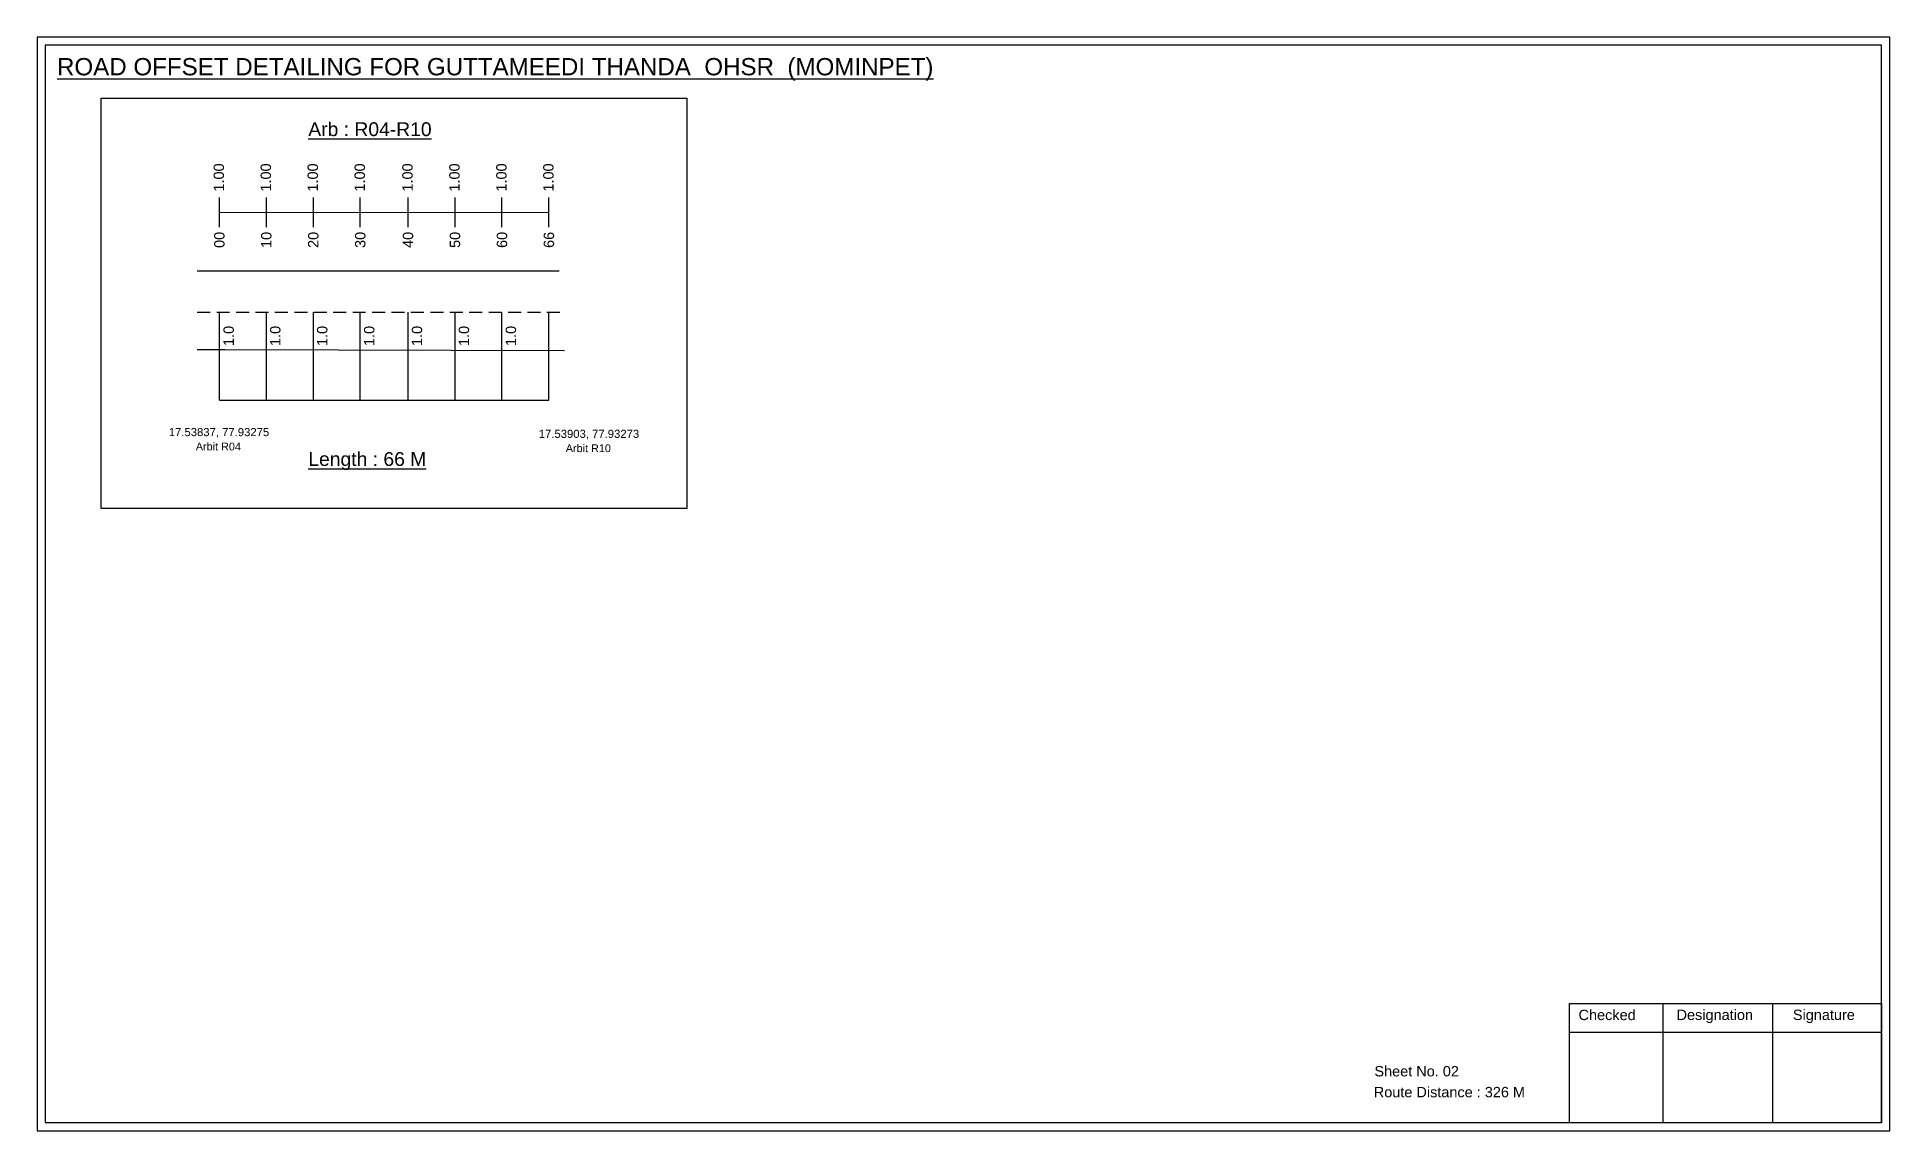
# Model space of a CAD drawing. Header units: inches. Extents: x 36 to 1900, y 14 to 1229.
# Drawn here: x 784 to 1321, y 14 to 331 of the extents above; entities that cross this region are included whole.
import ezdxf

# ---------------------------------------------------------------- set-up
doc = ezdxf.new("R2010")
doc.units = ezdxf.units.IN
doc.header["$MEASUREMENT"] = 0
doc.linetypes.add('DASHED2', pattern=[0.375, 0.25, -0.125])
doc.layers.add('PDF_Geometry', color=7, linetype='Continuous')
doc.layers.add('PDF_Text', color=5, linetype='Continuous')
doc.styles.add('PDF Arial', font='arial.ttf')
doc.styles.get("Standard").update_dxf_attribs({"font": 'arial.ttf'})

msp = doc.modelspace()

# ---------------------------------------------------------------- texts
at = {"color": 242, "true_color": 0xcd2027}
for s, height, p in [('%%UROAD OFFSET DETAILING FOR GUTTAMEEDI THANDA  OHSR  (MOMINPET)', 5, (789.93, 319.82)), ('%%UArb : R04-R10', 4, (862.69, 302.22)), ('%%ULength : 66 M', 4, (862.69, 206.72))]:
    msp.add_text(s, height=height, dxfattribs=at).set_placement(p)
at = {"color": 217, "true_color": 0x93278f}
for s, p in [('1.00', (838.28, 286.16)), ('1.00', (851.88, 286.16)), ('1.00', (865.48, 286.16)), ('1.00', (879.08, 286.16)), ('1.00', (892.9, 286.16)), ('1.00', (906.5, 286.16)), ('1.00', (920.1, 286.16)), ('1.00', (933.7, 286.16)), ('00', (838.43, 269.84)), ('10', (852.03, 269.84)), ('20', (865.63, 269.84)), ('30', (879.23, 269.84)), ('40', (893.05, 269.84)), ('50', (906.65, 269.84)), ('60', (920.25, 269.84)), ('66', (933.85, 269.84))]:
    msp.add_text(s, height=3, rotation=90, dxfattribs=at).set_placement(p)
for p in [(841.13, 241.45), (854.62, 241.45), (868.22, 241.45), (881.82, 241.45), (895.64, 241.45), (909.24, 241.45), (922.84, 241.45)]:
    msp.add_text('1.0', height=3, rotation=90).set_placement(p)
at = {"color": 5}
for s, height, p in [('17.53837, 77.93275', 2.34, (822.29, 215.35)), ('17.53903, 77.93273', 2.34, (929.41, 214.85)), ('Arbit R04', 2.246, (830.11, 211.22)), ('Arbit R10', 2.246, (937.23, 210.72))]:
    msp.add_text(s, height=height, dxfattribs=at).set_placement(p)
for s, p in [('Sheet No. 02', (1171.37, 29.98)), ('Route Distance : 326 M', (1171.18, 23.93))]:
    msp.add_text(s, height=3).set_placement(p)
at = {"layer": 'PDF_Text', "color": 7, "attachment_point": 7, "style": 'PDF Arial'}
for s, insert, char_height in [('Checked', (1230.47, 46.23), 3.001), ('Designation', (1258.85, 45.4), 3.0006), ('Signature', (1292.53, 45.4), 3.001)]:
    msp.add_mtext(s, dxfattribs=dict(at, insert=insert, char_height=char_height))

# ---------------------------------------------------------------- linework, layer by layer
at = {"color": 217, "true_color": 0x93278f}
for p, q in [((836.95, 275.87), (836.95, 284.42)), ((850.55, 275.87), (850.55, 284.42)), ((864.15, 275.87), (864.15, 284.42)), ((877.75, 275.87), (877.75, 284.42)), ((891.57, 275.87), (891.57, 284.42)), ((905.17, 275.87), (905.17, 284.42)), ((918.77, 275.87), (918.77, 284.42)), ((932.37, 275.87), (932.37, 284.42)), ((836.95, 280.14), (932.37, 280.2))]:
    msp.add_line(p, q, dxfattribs=at)
for p, q in [((935.28, 263.14), (830.54, 263.14)), ((836.95, 225.72), (836.95, 251.26)), ((850.55, 225.72), (850.55, 251.26)), ((864.15, 225.72), (864.15, 251.26)), ((877.75, 225.72), (877.75, 251.26)), ((891.57, 225.72), (891.57, 251.26)), ((905.17, 225.72), (905.17, 251.26)), ((918.77, 225.72), (918.77, 251.26)), ((932.37, 225.72), (932.37, 251.26)), ((830.54, 240.46), (838.6, 240.46)), ((838.6, 240.46), (936.91, 240.18))]:
    msp.add_line(p, q)
at = {"linetype": 'DASHED2', "ltscale": 15}
msp.add_line((830.54, 251.26), (935.93, 251.26), dxfattribs=at)
at = {"color": 5}
msp.add_line((836.95, 225.72), (932.37, 225.72), dxfattribs=at)
msp.add_lwpolyline([(802.68, 313.2), (972.29, 313.2), (972.29, 194.38), (802.68, 194.38)], close=True)
at = {"layer": 'PDF_Geometry'}
for points in [[(784.16, 330.9), (784.16, 14.19), (1320.63, 14.19), (1320.63, 330.9)], [(786.48, 328.57), (786.48, 16.6), (1318.21, 16.6), (1318.21, 328.57)]]:
    msp.add_lwpolyline(points, close=True, dxfattribs=at)
at = {"layer": 'PDF_Geometry', "color": 242, "true_color": 0xcc1f26}
msp.add_lwpolyline([(1318.21, 16.51), (1227.87, 16.51), (1227.87, 51.12), (1318.21, 51.12)], close=True, dxfattribs=at)
for points in [[(1254.85, 51.12), (1254.85, 16.51)], [(1286.58, 51.12), (1286.58, 16.51)], [(1227.87, 42.75), (1318.21, 42.75)]]:
    msp.add_lwpolyline(points, dxfattribs=at)

msp.set_redraw_order([(e.dxf.handle, doc.entitydb.next_handle()) for e in msp.query("TEXT MTEXT ATTDEF DIMENSION ARC_DIMENSION")])  # texts and dimensions are drawn at this point

doc.saveas('drawing.dxf')
